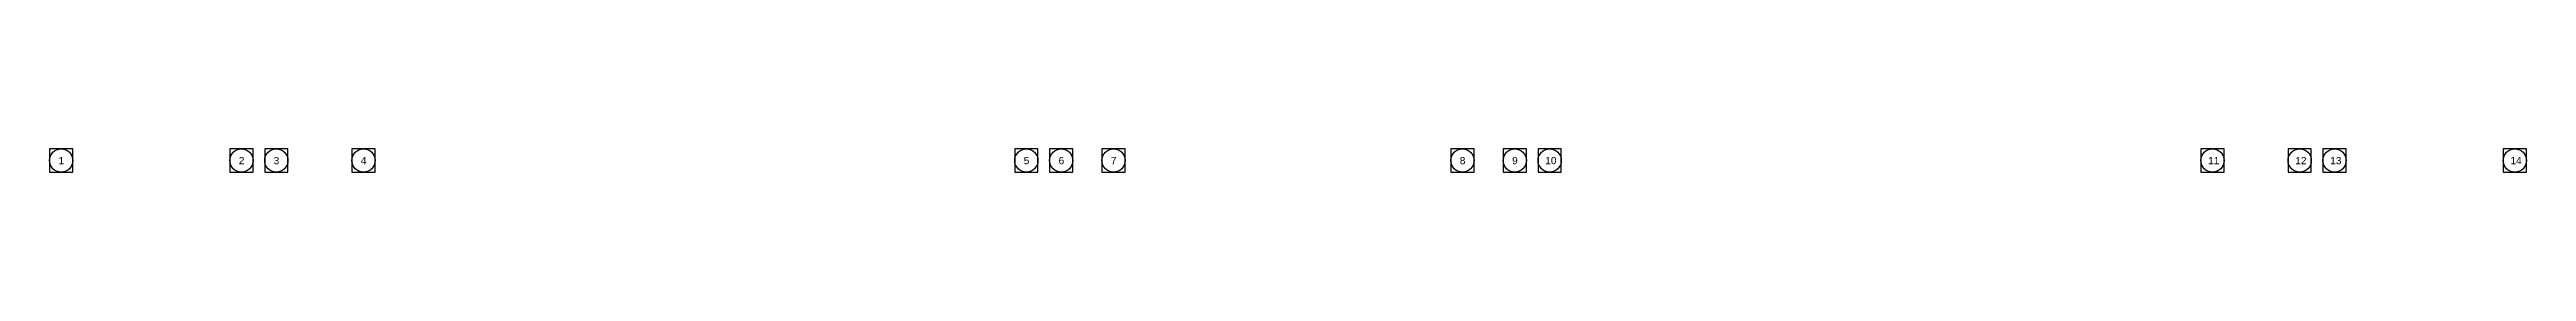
# Model space of a CAD drawing. Header units: metres. Extents: x 0 to 126, y 0 to 57.
# Drawn here: x 12 to 97.2, y 9.2 to 10 of the extents above; entities that cross this region are included whole.
import ezdxf

# ---------------------------------------------------------------- set-up
doc = ezdxf.new("R2010")
doc.units = ezdxf.units.M
doc.layers.add('YOLO_TABLE', color=1, linetype='Continuous')
doc.layers.add('Осн надпись', color=7, linetype='Continuous')
doc.styles.get("Standard").update_dxf_attribs({"font": 'arial.ttf'})

msp = doc.modelspace()

# ---------------------------------------------------------------- texts
at = {"layer": 'Осн надпись', "char_height": 0.25, "attachment_point": 1}
for s, insert in [('1', (12.326911, 9.675019)), ('2', (18.526911, 9.675019)), ('3', (19.726911, 9.675019)), ('4', (22.726911, 9.675019)), ('5', (45.526911, 9.675019)), ('6', (46.726911, 9.675019)), ('7', (48.526911, 9.675019)), ('8', (60.526911, 9.675019)), ('9', (62.326911, 9.675019)), ('10', (63.465804, 9.675019)), ('11', (86.265804, 9.675019)), ('12', (89.265804, 9.675019)), ('13', (90.465804, 9.675019)), ('14', (96.665804, 9.675019))]:
    msp.add_mtext_dynamic_manual_height_columns(s, width=0.25, gutter_width=0.0125, heights=[0], dxfattribs=dict(at, insert=insert))

# ---------------------------------------------------------------- linework, layer by layer
at = {"layer": 'YOLO_TABLE'}
for points in [[(12.018344, 9.153137), (12.818344, 9.153137), (12.818344, 9.953137), (12.018344, 9.953137)], [(18.218344, 9.153137), (19.018344, 9.153137), (19.018344, 9.953137), (18.218344, 9.953137)], [(19.418344, 9.153137), (20.218344, 9.153137), (20.218344, 9.953137), (19.418344, 9.953137)], [(22.418344, 9.153137), (23.218344, 9.153137), (23.218344, 9.953137), (22.418344, 9.953137)], [(45.218344, 9.153137), (46.018344, 9.153137), (46.018344, 9.953137), (45.218344, 9.953137)], [(46.418344, 9.153137), (47.218344, 9.153137), (47.218344, 9.953137), (46.418344, 9.953137)], [(48.218344, 9.153137), (49.018344, 9.153137), (49.018344, 9.953137), (48.218344, 9.953137)], [(60.218344, 9.153137), (61.018344, 9.153137), (61.018344, 9.953137), (60.218344, 9.953137)], [(62.018344, 9.153137), (62.818344, 9.153137), (62.818344, 9.953137), (62.018344, 9.953137)], [(63.218344, 9.153137), (64.018344, 9.153137), (64.018344, 9.953137), (63.218344, 9.953137)], [(86.018344, 9.153137), (86.818344, 9.153137), (86.818344, 9.953137), (86.018344, 9.953137)], [(89.018344, 9.153137), (89.818344, 9.153137), (89.818344, 9.953137), (89.018344, 9.953137)], [(90.218344, 9.153137), (91.018344, 9.153137), (91.018344, 9.953137), (90.218344, 9.953137)], [(96.418344, 9.153137), (97.218344, 9.153137), (97.218344, 9.953137), (96.418344, 9.953137)]]:
    msp.add_lwpolyline(points, close=True, dxfattribs=at)
at = {"layer": 'Осн надпись', "ltscale": 40}
for centre in [(12.418344, 9.553137), (18.618344, 9.553137), (19.818344, 9.553137), (22.818344, 9.553137), (45.618344, 9.553137), (46.818344, 9.553137), (48.618344, 9.553137), (60.618344, 9.553137), (62.418344, 9.553137), (63.618344, 9.553137), (86.418344, 9.553137), (89.418344, 9.553137), (90.618344, 9.553137), (96.818344, 9.553137)]:
    msp.add_circle(centre, 0.4, dxfattribs=at)

msp.set_redraw_order([(e.dxf.handle, doc.entitydb.next_handle()) for e in msp.query("TEXT MTEXT ATTDEF DIMENSION ARC_DIMENSION")])  # texts and dimensions are drawn at this point

doc.saveas('drawing.dxf')
